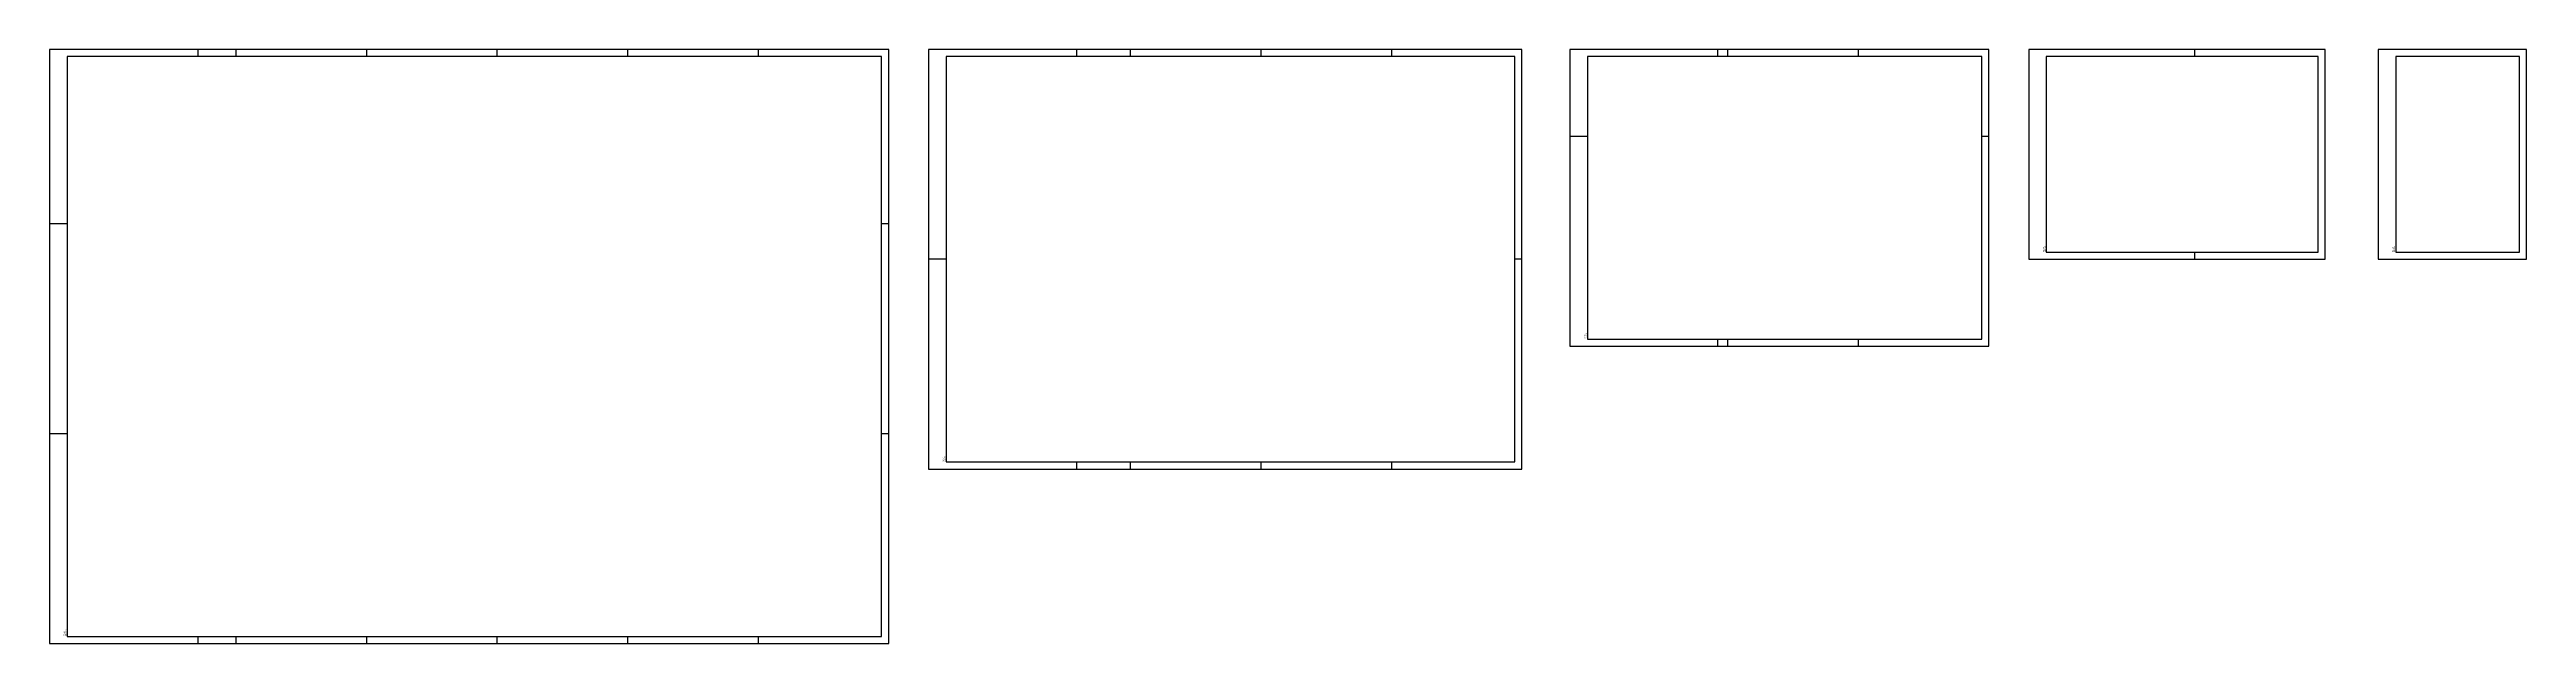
# Model space of a CAD drawing. Header units: millimetres. Extents: x 0 to 687901, y 0 to 346525.
# Drawn here: x 5320 to 12339, y 7916 to 9598 of the extents above; entities that cross this region are included whole.
import ezdxf

# ---------------------------------------------------------------- set-up
doc = ezdxf.new("R2010")
doc.units = ezdxf.units.MM
doc.layers.add('ARQ_Prancha', color=7, linetype='Continuous')
doc.layers.add('ARQ_Prancha lin_grossa', color=111, linetype='Continuous')
doc.styles.add('DES-ROMANS', font='arial.ttf')

msp = doc.modelspace()

# ---------------------------------------------------------------- linework, layer by layer
at = {"layer": 'ARQ_Prancha'}
for p, q in [((5739.9, 9598.4), (5739.9, 9578.4)), ((5847.9, 9598.4), (5847.9, 9578.4)), ((6217.9, 9598.4), (6217.9, 9578.4)), ((6587.9, 9598.4), (6587.9, 9578.4)), ((6957.9, 9598.4), (6957.9, 9578.4)), ((7327.9, 9598.4), (7327.9, 9578.4)), ((8230.6, 9598.4), (8230.6, 9578.4)), ((8382.6, 9598.4), (8382.6, 9578.4)), ((8752.6, 9598.4), (8752.6, 9578.4)), ((9122.6, 9598.4), (9122.6, 9578.4)), ((9492.6, 9598.4), (9472.6, 9598.4)), ((10048, 9578.4), (10048, 9598.4)), ((10076, 9578.4), (10076, 9598.4)), ((10446, 9578.4), (10446, 9598.4)), ((10816, 9598.4), (10796, 9598.4)), ((11398.6, 9598.4), (11398.6, 9578.4)), ((9678, 9352.4), (9628, 9352.4)), ((10816, 9352.4), (10796, 9352.4)), ((5369.9, 9104.4), (5319.9, 9104.4)), ((7697.9, 9104.4), (7677.9, 9104.4)), ((7860.6, 9004.4), (7810.6, 9004.4)), ((9492.6, 9004.4), (9472.6, 9004.4)), ((11398.6, 9024.4), (11398.6, 9004.4)), ((10048, 8758.4), (10048, 8778.4)), ((10076, 8758.4), (10076, 8778.4)), ((10446, 8758.4), (10446, 8778.4)), ((5369.9, 8510.4), (5319.9, 8510.4)), ((7697.9, 8510.4), (7677.9, 8510.4)), ((8230.6, 8430.4), (8230.6, 8410.4)), ((8382.6, 8430.4), (8382.6, 8410.4)), ((8752.6, 8430.4), (8752.6, 8410.4)), ((9122.6, 8430.4), (9122.6, 8410.4)), ((5739.9, 7936.4), (5739.9, 7916.4)), ((5847.9, 7936.4), (5847.9, 7916.4)), ((6217.9, 7936.4), (6217.9, 7916.4)), ((6587.9, 7936.4), (6587.9, 7916.4)), ((6957.9, 7936.4), (6957.9, 7916.4)), ((7327.9, 7936.4), (7327.9, 7916.4))]:
    msp.add_line(p, q, dxfattribs=at)
for points in [[(5319.9, 7916.4), (7697.9, 7916.4), (7697.9, 9598.4), (5319.9, 9598.4)], [(7810.6, 8410.4), (9492.6, 8410.4), (9492.6, 9598.4), (7810.6, 9598.4)], [(9628, 8758.4), (10816, 8758.4), (10816, 9598.4), (9628, 9598.4)], [(10928.6, 9004.4), (11768.6, 9004.4), (11768.6, 9598.4), (10928.6, 9598.4)], [(11919.3, 9004.4), (12339.3, 9004.4), (12339.3, 9598.4), (11919.3, 9598.4)]]:
    msp.add_lwpolyline(points, close=True, dxfattribs=at)
at = {"layer": 'ARQ_Prancha lin_grossa'}
for points in [[(7677.9, 7936.4), (7677.9, 9578.4), (5369.9, 9578.4), (5369.9, 7936.4), (7677.9, 7936.4)], [(9472.6, 8430.4), (9472.6, 9578.4), (7860.6, 9578.4), (7860.6, 8430.4), (9472.6, 8430.4)], [(10796, 8778.4), (10796, 9578.4), (9678, 9578.4), (9678, 8778.4), (10796, 8778.4)], [(11748.6, 9024.4), (11748.6, 9578.4), (10978.6, 9578.4), (10978.6, 9024.4), (11748.6, 9024.4)], [(12319.3, 9024.4), (12319.3, 9578.4), (11969.3, 9578.4), (11969.3, 9024.4), (12319.3, 9024.4)]]:
    msp.add_lwpolyline(points, close=True, dxfattribs=at)

# ---------------------------------------------------------------- texts
at = {"layer": 'ARQ_Prancha', "style": 'DES-ROMANS'}
for s, p in [('ISO A3', (10971.9, 9024.9)), ('297x420', (10976.4, 9024.9)), ('ISO A4', (11962.6, 9024.9)), ('210x297', (11967.1, 9024.9)), ('ISO A2', (9671.4, 8778.9)), ('420x594', (9675.9, 8778.9)), ('ISO A1', (7854, 8430.9)), ('594x841', (7858.5, 8430.9)), ('ISO A0', (5363.2, 7936.9)), ('841x1189', (5367.7, 7936.9))]:
    msp.add_text(s, height=3, rotation=90, dxfattribs=at).set_placement(p)

doc.saveas('drawing.dxf')
